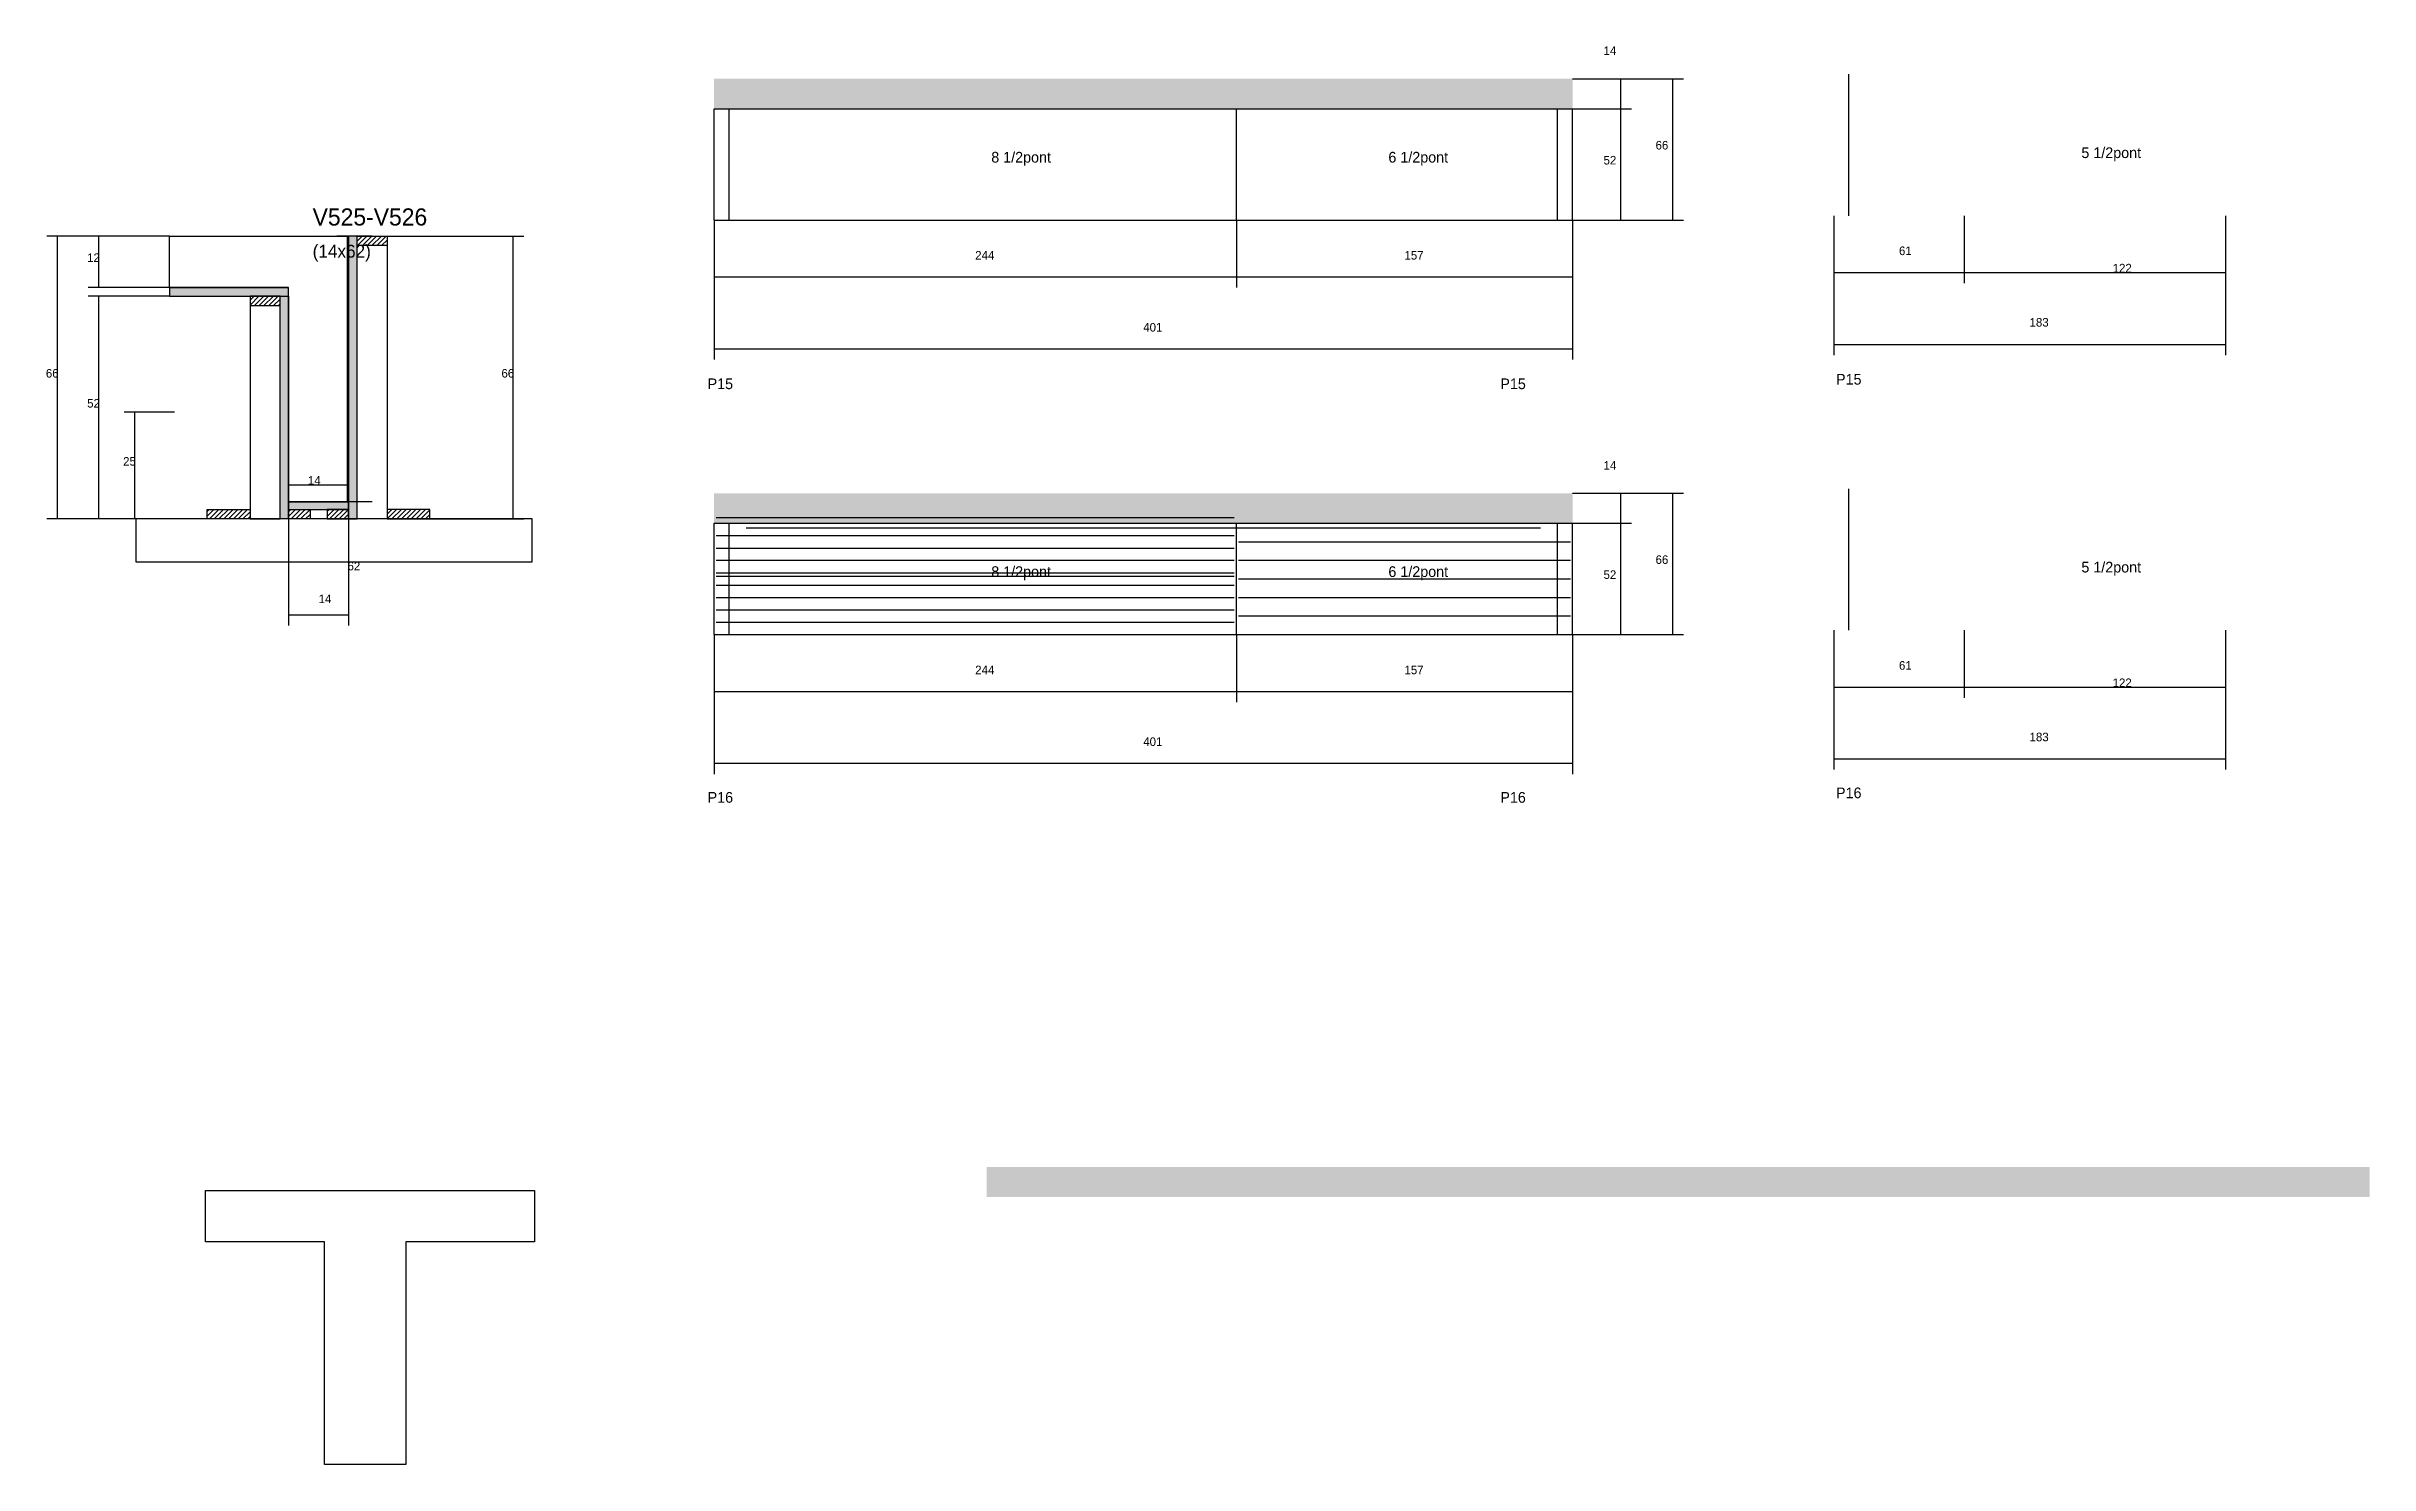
# Model space of a CAD drawing. Header units: metres. Extents: x -2848 to 22762, y -45195 to 1016.
# Drawn here: x -124 to 961, y -40174 to -39511 of the extents above; entities that cross this region are included whole.
import ezdxf

# ---------------------------------------------------------------- set-up
doc = ezdxf.new("R2010")
doc.units = ezdxf.units.M
for name, color, linetype in [('CONCRETO', 251, 'Continuous'), ('COTA', 4, 'Continuous'), ('Cota Seção (2x)', 4, 'Continuous'), ('Hachura', 253, 'Continuous'), ('Madeira', 126, 'Continuous'), ('NOMENCLATURA', 7, 'Continuous'), ('Painéis', 200, 'Continuous'), ('SARR_2.2x7', 40, 'Continuous'), ('Texto Seção', 7, 'Continuous')]:
    doc.layers.add(name, color=color, linetype=linetype)

msp = doc.modelspace()

# ---------------------------------------------------------------- texts
at = {"layer": 'COTA'}
for s, p in [('14', (603, -39515.4)), ('52', (603, -39566.5)), ('66', (627.3, -39559.5)), ('244', (309.5, -39610.9)), ('157', (510, -39610.9)), ('61', (741, -39608.8)), ('12', (-105.3, -39612)), ('122', (840.8, -39616.9)), ('183', (802, -39642.2)), ('401', (388, -39644.5)), ('66', (-124.6, -39666)), ('66', (88.2, -39666)), ('52', (-105.3, -39680)), ('25', (-88.5, -39707.1)), ('14', (603, -39709)), ('52', (603, -39760)), ('66', (627.3, -39753)), ('14', (2.8, -39771.3)), ('244', (309.5, -39804.5)), ('157', (510, -39804.5)), ('61', (741, -39802.4)), ('122', (840.8, -39810.5)), ('401', (388, -39838)), ('183', (802, -39835.8))]:
    msp.add_text(s, height=4, dxfattribs=at).set_placement(p)
at = {"layer": 'Cota Seção (2x)'}
for s, p in [('14', (-2.2, -39716)), ('62', (16.3, -39756))]:
    msp.add_text(s, height=4, dxfattribs=at).set_placement(p)
at = {"layer": 'NOMENCLATURA'}
for s, p in [('8 1/2pont', (317, -39565.6)), ('6 1/2pont', (502.5, -39565.6)), ('5 1/2pont', (826.2, -39563.5)), ('P15', (184.5, -39671.4)), ('P15', (554.8, -39671.4)), ('P15', (711.6, -39669.3)), ('8 1/2pont', (317, -39759.1)), ('6 1/2pont', (502.5, -39759.1)), ('5 1/2pont', (826.2, -39757)), ('P16', (184.5, -39864.5)), ('P16', (554.8, -39864.5)), ('P16', (711.6, -39862.4))]:
    msp.add_text(s, height=5, dxfattribs=at).set_placement(p)
at = {"layer": 'Texto Seção'}
for s, height, p in [('V525-V526', 8, (0, -39595)), ('(14x62)', 6, (0, -39610))]:
    msp.add_text(s, height=height, dxfattribs=at).set_placement(p)

# ---------------------------------------------------------------- hatches: boundary and pattern name
at = {"layer": 'COTA'}
h = msp.add_hatch(dxfattribs=at)
h.set_pattern_fill('AR-CONC', scale=0.03)
h.paths.add_polyline_path([(187.5, -39526.5), (187.5, -39540.5), (187.5, -39540.5), (588.5, -39540.5), (588.5, -39540.5), (588.5, -39526.5), (588.5, -39526.5), (187.5, -39526.5)])
h = msp.add_hatch(dxfattribs=at)
h.set_pattern_fill('AR-CONC', scale=0.03)
h.paths.add_polyline_path([(187.5, -39720), (187.5, -39734), (187.5, -39734), (588.5, -39734), (588.5, -39734), (588.5, -39720), (588.5, -39720), (187.5, -39720)])
h = msp.add_hatch(dxfattribs=at)
h.set_pattern_fill('AR-CONC', scale=0.03)
h.paths.add_polyline_path([(960.8, -40048.6), (960.8, -40034.6), (960.8, -40034.6), (314.8, -40034.6), (314.8, -40034.6), (314.8, -40048.6), (314.8, -40048.6), (960.8, -40048.6)])
at = {"layer": 'Hachura'}
h = msp.add_hatch(color=8, dxfattribs=at)
h.dxf.hatch_style = 1
h.paths.add_polyline_path([(16.8, -39732), (20.8, -39732), (20.8, -39732), (20.8, -39600), (20.8, -39600), (16.8, -39600), (16.8, -39600), (16.8, -39732)])
h = msp.add_hatch(dxfattribs=at)
h.set_pattern_fill('ANSI31', scale=0.5)
h.paths.add_polyline_path([(20.8, -39604.4), (20.8, -39600), (20.8, -39600), (34.8, -39600), (34.8, -39600), (34.8, -39604.4), (34.8, -39604.4), (20.8, -39604.4)])
h = msp.add_hatch(color=8, dxfattribs=at)
h.dxf.hatch_style = 1
h.paths.add_polyline_path([(-11.2, -39628), (-11.2, -39624), (-11.2, -39624), (-66.8, -39624), (-66.8, -39624), (-66.8, -39628), (-66.8, -39628), (-11.2, -39628)])
h = msp.add_hatch(dxfattribs=at)
h.set_pattern_fill('ANSI31', scale=0.5)
h.paths.add_polyline_path([(-15.2, -39632.4), (-15.2, -39628), (-15.2, -39628), (-29.2, -39628), (-29.2, -39628), (-29.2, -39632.4), (-29.2, -39632.4), (-15.2, -39632.4)])
h = msp.add_hatch(color=8, dxfattribs=at)
h.dxf.hatch_style = 1
h.paths.add_polyline_path([(-11.2, -39624), (-15.2, -39624), (-15.2, -39624), (-15.2, -39732), (-15.2, -39732), (-11.2, -39732), (-11.2, -39732), (-11.2, -39624)])
h = msp.add_hatch(color=8, dxfattribs=at)
h.dxf.hatch_style = 1
h.paths.add_polyline_path([(16.8, -39727.6), (16.8, -39724), (16.8, -39724), (-11.2, -39724), (-11.2, -39724), (-11.2, -39727.6), (-11.2, -39727.6), (16.8, -39727.6)])
h = msp.add_hatch(dxfattribs=at)
h.set_pattern_fill('ANSI31', scale=0.5)
h.paths.add_polyline_path([(-49.2, -39732), (-49.2, -39727.6), (-49.2, -39727.6), (-29.2, -39727.6), (-29.2, -39727.6), (-29.2, -39732), (-29.2, -39732), (-49.2, -39732)])
h = msp.add_hatch(dxfattribs=at)
h.set_pattern_fill('ANSI31', scale=0.5)
h.paths.add_polyline_path([(-11.2, -39732), (-11.2, -39727.6), (-11.2, -39727.6), (-1.2, -39727.6), (-1.2, -39727.6), (-1.2, -39732), (-1.2, -39732), (-11.2, -39732)])
h = msp.add_hatch(dxfattribs=at)
h.set_pattern_fill('ANSI31', scale=0.5)
h.paths.add_polyline_path([(16.8, -39732), (16.8, -39727.6), (16.8, -39727.6), (6.8, -39727.6), (6.8, -39727.6), (6.8, -39732), (6.8, -39732), (16.8, -39732)])
h = msp.add_hatch(dxfattribs=at)
h.set_pattern_fill('ANSI31', scale=0.5)
h.paths.add_polyline_path([(54.8, -39732), (54.8, -39727.6), (54.8, -39727.6), (34.8, -39727.6), (34.8, -39727.6), (34.8, -39732), (34.8, -39732), (54.8, -39732)])

# ---------------------------------------------------------------- linework, layer by layer
at = {"layer": 'CONCRETO'}
for points in [[(-66.8, -39624), (-66.8, -39600), (16.8, -39600), (16.8, -39628), (16.8, -39628), (16.8, -39724), (-11.2, -39724), (-11.2, -39624)], [(-50, -40069.5), (-50, -40045.5), (103.6, -40045.5), (103.6, -40069.5), (43.6, -40069.5), (43.6, -40173.5), (5.6, -40173.5), (5.6, -40069.5)]]:
    msp.add_lwpolyline(points, close=True, dxfattribs=at)
at = {"layer": 'COTA'}
for p, q in [((588.5, -39526.5), (616.1, -39526.5)), ((588.5, -39526.5), (640.4, -39526.5)), ((611.1, -39540.5), (611.1, -39526.5)), ((635.4, -39592.5), (635.4, -39526.5)), ((588.5, -39540.5), (616.1, -39540.5)), ((588.5, -39540.5), (616.1, -39540.5)), ((611.1, -39592.5), (611.1, -39540.5)), ((187.5, -39592.5), (187.5, -39624)), ((187.5, -39592.5), (187.5, -39657.6)), ((431.5, -39592.5), (431.5, -39624)), ((431.5, -39592.5), (431.5, -39624)), ((588.5, -39592.5), (588.5, -39657.6)), ((588.5, -39592.5), (640.4, -39592.5)), ((588.5, -39592.5), (588.5, -39624)), ((588.5, -39592.5), (616.1, -39592.5)), ((710.5, -39590.4), (710.5, -39621.9)), ((710.5, -39590.4), (710.5, -39655.5)), ((771.5, -39590.4), (771.5, -39621.9)), ((771.5, -39590.4), (771.5, -39621.9)), ((893.5, -39590.4), (893.5, -39621.9)), ((893.5, -39590.4), (893.5, -39655.5)), ((-66.8, -39600), (-124.1, -39600)), ((-119.1, -39732), (-119.1, -39600)), ((-66.8, -39600), (-104.8, -39600)), ((-99.8, -39624), (-99.8, -39600)), ((34.8, -39600), (98.7, -39600)), ((93.7, -39732), (93.7, -39600)), ((710.5, -39616.9), (771.5, -39616.9)), ((771.5, -39616.9), (893.5, -39616.9)), ((-66.8, -39624), (-104.8, -39624)), ((-66.8, -39628), (-104.8, -39628)), ((-99.8, -39732), (-99.8, -39628)), ((187.5, -39619), (431.5, -39619)), ((431.5, -39619), (588.5, -39619)), ((710.5, -39650.5), (893.5, -39650.5)), ((187.5, -39652.6), (588.5, -39652.6)), ((-64.5, -39682.1), (-88, -39682.1)), ((-83, -39732), (-83, -39682.1)), ((588.5, -39720), (616.1, -39720)), ((588.5, -39720), (640.4, -39720)), ((611.1, -39734), (611.1, -39720)), ((635.4, -39786), (635.4, -39720)), ((-44.8, -39732), (-124.1, -39732)), ((-44.8, -39732), (-104.8, -39732)), ((-64.5, -39732), (-88, -39732)), ((-11.2, -39732), (-11.2, -39781.8)), ((16.8, -39732), (16.8, -39781.8)), ((50.4, -39732), (98.7, -39732)), ((588.5, -39734), (616.1, -39734)), ((588.5, -39734), (616.1, -39734)), ((611.1, -39786), (611.1, -39734)), ((-11.2, -39776.8), (16.8, -39776.8)), ((187.5, -39786), (187.5, -39817.6)), ((187.5, -39786), (187.5, -39851.1)), ((431.5, -39786), (431.5, -39817.6)), ((431.5, -39786), (431.5, -39817.6)), ((588.5, -39786), (588.5, -39851.1)), ((588.5, -39786), (640.4, -39786)), ((588.5, -39786), (588.5, -39817.6)), ((588.5, -39786), (616.1, -39786)), ((710.5, -39783.9), (710.5, -39815.5)), ((710.5, -39783.9), (710.5, -39849)), ((771.5, -39783.9), (771.5, -39815.5)), ((771.5, -39783.9), (771.5, -39815.5)), ((893.5, -39783.9), (893.5, -39815.5)), ((893.5, -39783.9), (893.5, -39849)), ((187.5, -39812.6), (431.5, -39812.6)), ((431.5, -39812.6), (588.5, -39812.6)), ((710.5, -39810.5), (771.5, -39810.5)), ((771.5, -39810.5), (893.5, -39810.5)), ((710.5, -39844), (893.5, -39844)), ((187.5, -39846.1), (588.5, -39846.1))]:
    msp.add_line(p, q, dxfattribs=at)
at = {"layer": 'Cota Seção (2x)'}
for p, q in [((27.8, -39600), (11.3, -39600)), ((16.3, -39724), (16.3, -39600)), ((-11.2, -39732), (-11.2, -39711)), ((16.8, -39732), (16.8, -39711)), ((-11.2, -39716), (16.8, -39716)), ((27.8, -39724), (11.3, -39724))]:
    msp.add_line(p, q, dxfattribs=at)
at = {"layer": 'Madeira'}
for points in [[(20.8, -39604.4), (20.8, -39600), (34.8, -39600), (34.8, -39604.4)], [(20.8, -39600), (34.8, -39600), (34.8, -39732), (20.8, -39732)], [(-15.2, -39632.4), (-15.2, -39628), (-29.2, -39628), (-29.2, -39632.4)], [(-15.2, -39628), (-29.2, -39628), (-29.2, -39732), (-15.2, -39732)], [(-82.6, -39752), (102.6, -39752), (102.6, -39732), (-82.6, -39732)], [(-49.2, -39732), (-49.2, -39727.6), (-29.2, -39727.6), (-29.2, -39732)], [(-11.2, -39732), (-11.2, -39727.6), (-1.2, -39727.6), (-1.2, -39732)], [(16.8, -39732), (16.8, -39727.6), (6.8, -39727.6), (6.8, -39732)], [(54.8, -39732), (54.8, -39727.6), (34.8, -39727.6), (34.8, -39732)]]:
    msp.add_lwpolyline(points, close=True, dxfattribs=at)
at = {"layer": 'Painéis'}
for p, q in [((187.5, -39540.5), (431.5, -39540.5)), ((187.5, -39592.5), (187.5, -39540.5)), ((431.5, -39540.5), (588.5, -39540.5)), ((431.5, -39592.5), (431.5, -39540.5)), ((588.5, -39592.5), (588.5, -39540.5)), ((187.5, -39592.5), (588.5, -39592.5)), ((-66.8, -39624), (-11.2, -39624)), ((-11.2, -39724), (16.8, -39724)), ((187.5, -39734), (431.5, -39734)), ((187.5, -39786), (187.5, -39734)), ((431.5, -39734), (588.5, -39734)), ((431.5, -39786), (431.5, -39734)), ((588.5, -39786), (588.5, -39734)), ((187.5, -39786), (588.5, -39786))]:
    msp.add_line(p, q, dxfattribs=at)
for points in [[(20.8, -39600), (16.8, -39600), (16.8, -39732), (20.8, -39732)], [(-11.2, -39628), (-11.2, -39624), (-66.8, -39624), (-66.8, -39628)], [(-15.2, -39628), (-11.2, -39628), (-11.2, -39732), (-15.2, -39732)], [(16.8, -39727.6), (16.8, -39724), (-11.2, -39724), (-11.2, -39727.6)]]:
    msp.add_lwpolyline(points, close=True, dxfattribs=at)
at = {"layer": 'SARR_2.2x7'}
for p, q in [((717.5, -39590.4), (717.5, -39524.4)), ((194.5, -39592.5), (194.5, -39540.5)), ((581.5, -39592.5), (581.5, -39540.5)), ((717.5, -39783.9), (717.5, -39717.9)), ((188.5, -39731.4), (430.5, -39731.4)), ((194.5, -39786), (194.5, -39734)), ((202.5, -39736.2), (431.5, -39736.2)), ((431.5, -39736.2), (573.5, -39736.2)), ((581.5, -39786), (581.5, -39734)), ((188.5, -39739.8), (430.5, -39739.8)), ((188.5, -39745.6), (430.5, -39745.6)), ((432.5, -39742.7), (587.5, -39742.7)), ((188.5, -39751.3), (430.5, -39751.3)), ((188.5, -39757.1), (430.5, -39757.1)), ((188.5, -39758.7), (430.5, -39758.7)), ((432.5, -39751.3), (587.5, -39751.3)), ((188.5, -39762.9), (430.5, -39762.9)), ((188.5, -39768.7), (430.5, -39768.7)), ((432.5, -39760), (587.5, -39760)), ((432.5, -39768.7), (587.5, -39768.7)), ((188.5, -39774.4), (430.5, -39774.4)), ((188.5, -39780.2), (430.5, -39780.2)), ((432.5, -39777.3), (587.5, -39777.3))]:
    msp.add_line(p, q, dxfattribs=at)

msp.set_redraw_order([(e.dxf.handle, doc.entitydb.next_handle()) for e in msp.query("TEXT MTEXT ATTDEF DIMENSION ARC_DIMENSION")])  # texts and dimensions are drawn at this point

doc.saveas('drawing.dxf')
